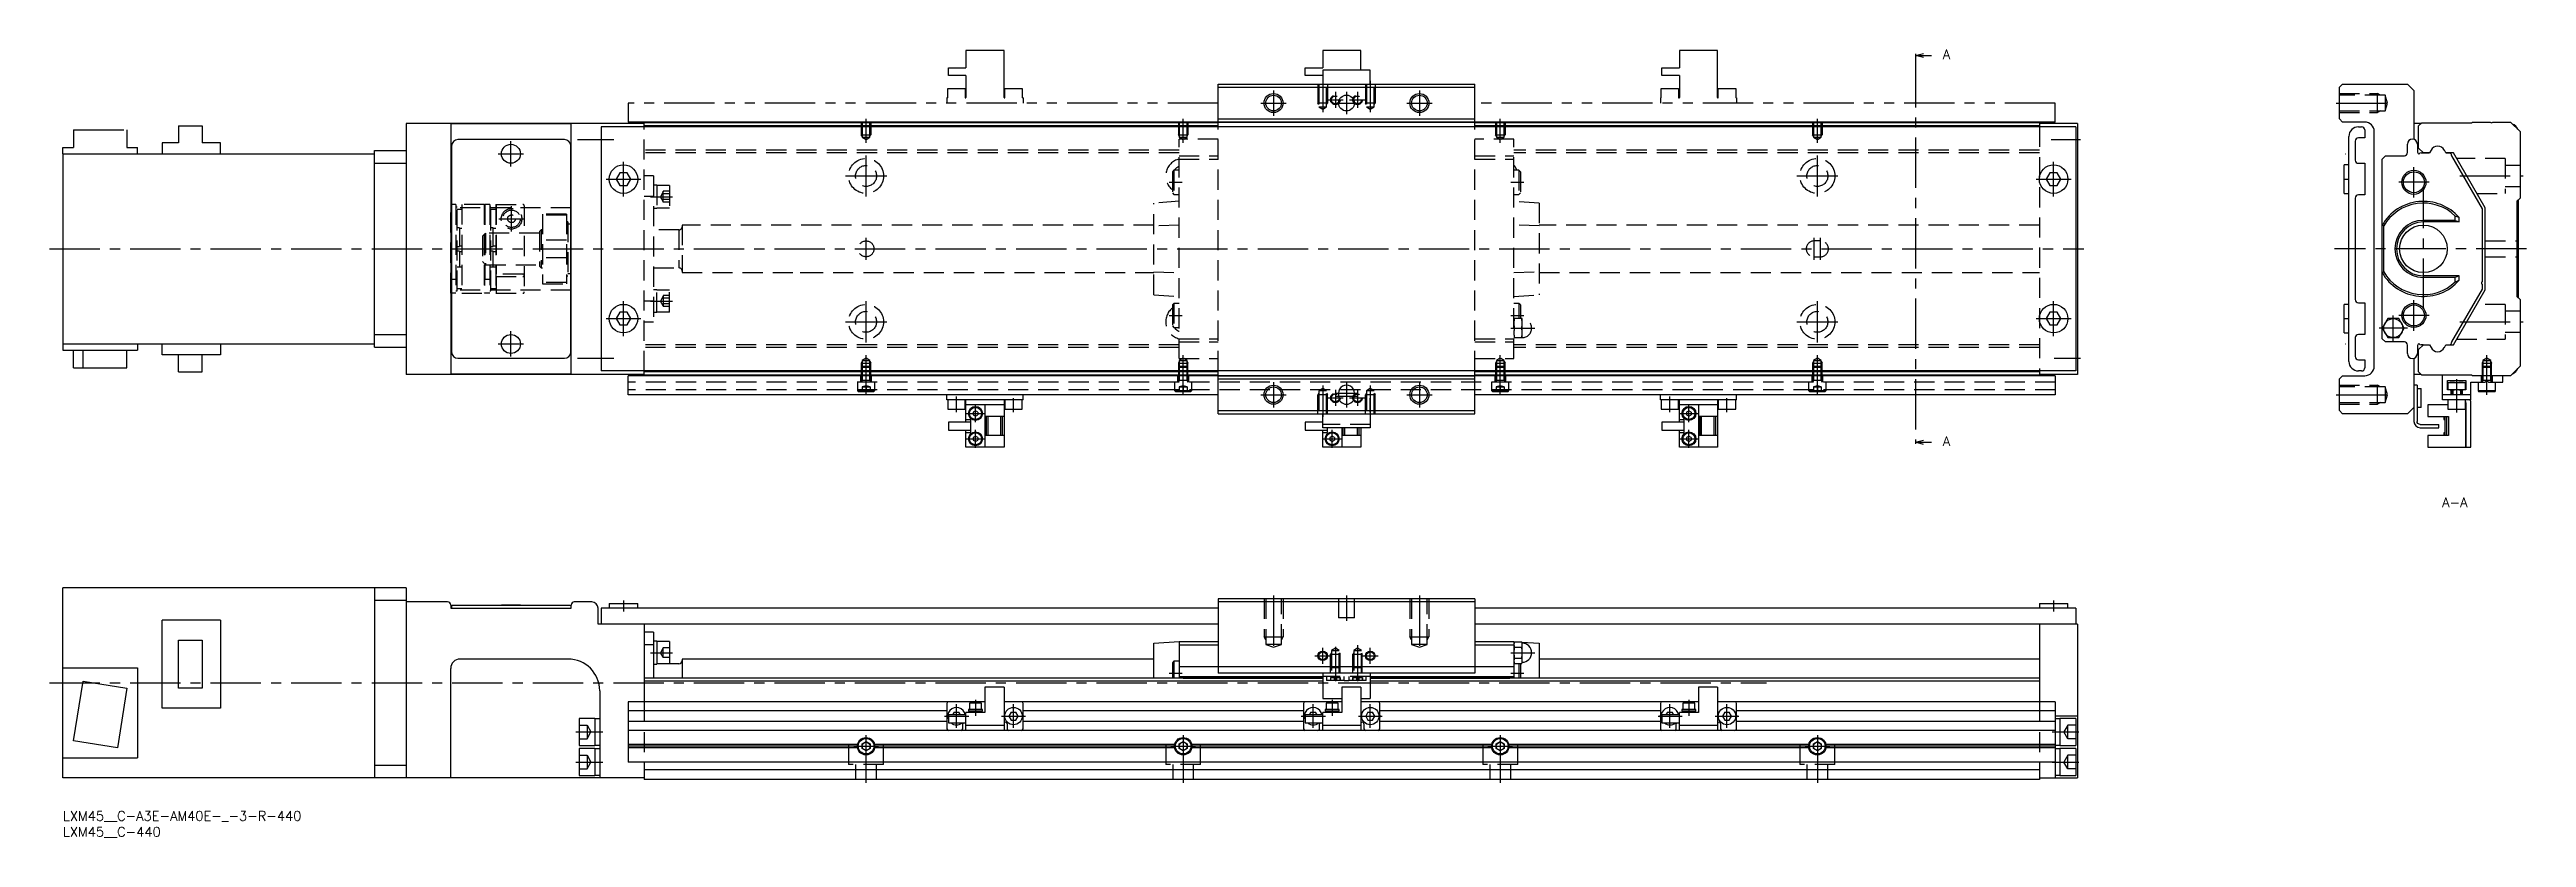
# Model space of a CAD drawing. Extents: x -4 to 777, y -8 to 240.
import ezdxf

# ---------------------------------------------------------------- set-up
doc = ezdxf.new("R2010")
doc.units = 0
doc.header["$LTSCALE"] = 0.5
for name, pattern in [('CENTER', [50.8, 31.75, -6.35, 6.35, -6.35]), ('DASHED', [19.05, 12.7, -6.35]), ('PHANTOM', [63.5, 31.75, -6.35, 6.35, -6.35, 6.35, -6.35])]:
    doc.linetypes.add(name, pattern=pattern)
for name, color, linetype in [('MSM_CENTER', 1, 'CENTER'), ('MSM_CONTINUOUS', 7, 'CONTINUOUS'), ('MSM_DASHED', 4, 'DASHED'), ('MSM_IMAGINARY', 6, 'PHANTOM'), ('MSM_NARROW', 5, 'CONTINUOUS'), ('MSM_PART_NUMBER', 7, 'CONTINUOUS')]:
    doc.layers.add(name, color=color, linetype=linetype)
doc.styles.get("Standard").update_dxf_attribs({"font": 'txt.shx', "height": 3, "bigfont": 'bigfont.shx'})

msp = doc.modelspace()

# ---------------------------------------------------------------- texts
at = {"layer": 'MSM_PART_NUMBER'}
for s, p in [('A', (592.88, 237.26)), ('A', (592.88, 115.23)), ('A-A', (750.36, 95.91))]:
    msp.add_text(s, height=3, dxfattribs=at).set_placement(p)

# ---------------------------------------------------------------- blocks, each defined once
blk = doc.blocks.new('*U8')
at = {"layer": 'MSM_PART_NUMBER'}
blk.add_text('LXM45__C-A3E-AM40E-_-3-R-440', height=3, dxfattribs=at).set_placement((0, -3))
blk = doc.blocks.new('*U9')
at = {"layer": 'MSM_PART_NUMBER'}
blk.add_text('LXM45__C-440', height=3, dxfattribs=at).set_placement((0, -8))

# ---------------------------------------------------------------- linework, layer by layer
at = {"layer": 'MSM_CENTER'}
for p, q in [((584.26, 237.89), (584.26, 116.86)), ((381.8, 227.38), (381.8, 219.38)), ((397.3, 230.38), (397.3, 220.47)), ((401.3, 226.88), (401.3, 221.88)), ((404.8, 226.88), (404.8, 219.88)), ((408.3, 226.88), (408.3, 221.88)), ((412.3, 230.38), (412.3, 220.47)), ((427.8, 227.38), (427.8, 219.38)), ((377.8, 223.38), (385.8, 223.38)), ((398.8, 224.38), (403.8, 224.38)), ((401.3, 223.38), (408.3, 223.38)), ((405.8, 224.38), (410.8, 224.38)), ((423.8, 223.38), (431.8, 223.38)), ((716.92, 223.38), (734.14, 223.38)), ((141.3, 203.38), (141.3, 211.38)), ((162.3, 211.88), (173.8, 211.88)), ((253.3, 210.87), (253.3, 218.38)), ((353.3, 210.87), (353.3, 218.38)), ((453.3, 210.87), (453.3, 218.38)), ((553.3, 210.87), (553.3, 218.38)), ((626.98, 211.88), (636.3, 211.88)), ((137.3, 207.38), (145.3, 207.38)), ((176.8, 193.88), (176.8, 204.88)), ((253.3, 193.88), (253.3, 206.88)), ((553.3, 193.88), (553.3, 206.88)), ((627.8, 193.88), (627.8, 204.88)), ((719.81, 207.38), (719.92, 207.38)), ((741.42, 193.58), (741.42, 203.18)), ((171.3, 199.38), (182.3, 199.38)), ((246.8, 200.38), (259.8, 200.38)), ((348.9, 198.38), (353, 198.38)), ((456.6, 198.38), (460.7, 198.38)), ((546.8, 200.38), (559.8, 200.38)), ((622.3, 199.38), (633.3, 199.38)), ((719.42, 199.38), (720.92, 199.38)), ((746.22, 198.38), (736.62, 198.38)), ((744.42, 158.48), (744.42, 196.28)), ((755.95, 200.38), (775.92, 200.38)), ((141.5, 182.88), (141.5, 190.88)), ((185.3, 193.83), (192.3, 193.83)), ((137.5, 186.88), (145.5, 186.88)), ((253.3, 173.88), (253.3, 180.88)), ((552.3, 173.88), (552.3, 180.88)), ((554.3, 173.88), (554.3, 180.88)), ((-4.2, 177.38), (637.3, 177.38)), ((776.92, 177.38), (716.42, 177.38)), ((176.8, 149.88), (176.8, 160.88)), ((185.3, 160.92), (192.3, 160.92)), ((253.3, 147.88), (253.3, 160.88)), ((348.9, 156.38), (353, 156.38)), ((456.6, 156.38), (460.7, 156.38)), ((553.3, 147.88), (553.3, 160.88)), ((627.8, 149.88), (627.8, 160.88)), ((734.92, 148.38), (734.92, 156.38)), ((746.22, 156.38), (736.62, 156.38)), ((741.42, 151.58), (741.42, 161.18)), ((141.3, 143.38), (141.3, 151.38)), ((171.3, 155.38), (182.3, 155.38)), ((246.8, 154.38), (259.8, 154.38)), ((456.6, 152.38), (464.2, 152.38)), ((546.8, 154.38), (559.8, 154.38)), ((622.3, 155.38), (633.3, 155.38)), ((719.42, 155.38), (720.92, 155.38)), ((739.38, 152.38), (730.46, 152.38)), ((755.95, 154.38), (775.92, 154.38)), ((137.3, 147.38), (145.3, 147.38)), ((162.3, 142.88), (173.8, 142.88)), ((253.3, 131.38), (253.3, 143.89)), ((353.3, 131.38), (353.3, 143.89)), ((453.3, 131.38), (453.3, 143.89)), ((553.3, 131.38), (553.3, 143.89)), ((627.98, 142.88), (636.3, 142.88)), ((719.81, 147.38), (719.92, 147.38)), ((764.41, 131.38), (764.41, 143.89)), ((381.8, 135.38), (381.8, 127.38)), ((397.3, 134.29), (397.3, 124.38)), ((401.3, 132.88), (401.3, 127.88)), ((404.8, 135.38), (404.8, 127.38)), ((408.3, 132.88), (408.3, 127.88)), ((412.3, 134.29), (412.3, 124.38)), ((427.8, 135.38), (427.8, 127.38)), ((754.92, 125.78), (754.92, 136.28)), ((281.8, 125.88), (281.8, 130.78)), ((284.99, 125.48), (290.61, 125.48)), ((287.8, 122.67), (287.8, 128.29)), ((299.8, 125.88), (299.8, 130.28)), ((377.8, 131.38), (385.8, 131.38)), ((398.8, 130.38), (403.8, 130.38)), ((401.3, 131.88), (408.3, 131.88)), ((401.3, 130.88), (408.3, 130.88)), ((405.8, 130.38), (410.8, 130.38)), ((412.3, 125.88), (412.3, 130.28)), ((423.8, 131.38), (431.8, 131.38)), ((506.8, 125.88), (506.8, 130.78)), ((509.99, 125.48), (515.61, 125.48)), ((512.8, 122.67), (512.8, 128.29)), ((524.8, 125.88), (524.8, 130.28)), ((716.92, 131.38), (734.14, 131.38)), ((284.99, 117.48), (290.61, 117.48)), ((287.8, 114.67), (287.8, 120.29)), ((397.49, 117.48), (403.11, 117.48)), ((400.3, 114.67), (400.3, 120.29)), ((509.99, 117.48), (515.61, 117.48)), ((512.8, 114.67), (512.8, 120.29)), ((141.3, 65.11), (141.3, 65)), ((176.8, 66.5), (176.8, 63)), ((381.8, 68), (381.8, 50.78)), ((404.8, 68), (404.8, 60)), ((427.8, 68), (427.8, 50.78)), ((627.8, 66.5), (627.8, 63)), ((185.3, 50), (192.3, 50)), ((394.8, 49), (399.8, 49)), ((397.3, 46.5), (397.3, 51.5)), ((401.3, 51.81), (401.3, 40.99)), ((408.3, 52.41), (408.3, 40.99)), ((409.8, 49), (414.8, 49)), ((412.3, 46.5), (412.3, 51.5)), ((456.6, 50), (464.2, 50)), ((-4.2, 40.5), (537.3, 40.5)), ((348.9, 43.5), (353, 43.5)), ((456.6, 43.5), (460.7, 43.5)), ((281.8, 26.25), (281.8, 33.75)), ((287.8, 35.1), (287.8, 30.1)), ((299.8, 26.25), (299.8, 33.75)), ((394.3, 26.25), (394.3, 33.75)), ((400.3, 35.1), (400.3, 30.1)), ((412.3, 26.25), (412.3, 33.75)), ((506.8, 26.25), (506.8, 33.75)), ((512.8, 35.1), (512.8, 30.1)), ((524.8, 26.25), (524.8, 33.75)), ((161.8, 25), (170.3, 25)), ((253.3, 9), (253.3, 24)), ((278.05, 30), (285.69, 30)), ((296.05, 30), (303.55, 30)), ((353.3, 24), (353.3, 9)), ((390.55, 30), (398.19, 30)), ((408.55, 30), (416.05, 30)), ((453.3, 24), (453.3, 9)), ((503.05, 30), (510.69, 30)), ((521.05, 30), (528.55, 30)), ((553.3, 24), (553.3, 9)), ((627.3, 25), (635.8, 25)), ((249.42, 20.5), (257.18, 20.5)), ((349.42, 20.5), (357.18, 20.5)), ((449.42, 20.5), (457.18, 20.5)), ((549.42, 20.5), (557.18, 20.5)), ((161.8, 15.5), (170.3, 15.5)), ((627.3, 15.5), (635.8, 15.5))]:
    msp.add_line(p, q, dxfattribs=at)
at = {"layer": 'MSM_CONTINUOUS'}
for p, q in [((584.26, 238.39), (586.76, 239.06)), ((584.26, 238.89), (584.26, 237.89)), ((584.26, 238.39), (589.26, 238.39)), ((586.76, 237.72), (584.26, 238.39)), ((364.3, 229.38), (445.3, 229.38)), ((364.3, 215.88), (364.3, 229.38)), ((364.3, 228.38), (445.3, 228.38)), ((445.3, 215.88), (445.3, 229.38)), ((717.92, 228.38), (718.92, 229.38)), ((717.92, 218.38), (717.92, 228.38)), ((718.92, 229.38), (739.42, 229.38)), ((739.42, 229.38), (741.42, 227.38)), ((741.42, 227.38), (741.42, 211.91)), ((108.3, 216.98), (108.3, 137.78)), ((183.3, 216.98), (108.3, 216.98)), ((122.3, 216.8), (122.3, 137.95)), ((160.3, 216.8), (122.3, 216.8)), ((158.2, 211.88), (124.6, 211.88)), ((160.3, 137.95), (160.3, 216.8)), ((634.8, 215.88), (169.8, 215.88)), ((169.8, 215.88), (169.8, 138.88)), ((623.3, 217.38), (183.3, 217.38)), ((183.3, 215.88), (183.3, 217.38)), ((364.3, 217.18), (183.3, 217.18)), ((364.3, 216.18), (183.3, 216.18)), ((364.3, 218.38), (445.3, 218.38)), ((364.3, 217.38), (445.3, 217.38)), ((623.3, 217.18), (445.3, 217.18)), ((623.3, 216.18), (445.3, 216.18)), ((623.3, 217.38), (623.3, 215.88)), ((635.3, 216.98), (623.3, 216.98)), ((634.8, 215.88), (634.8, 138.88)), ((635.3, 216.98), (635.3, 137.78)), ((718.92, 217.38), (717.92, 218.38)), ((725.92, 217.38), (718.92, 217.38)), ((720.92, 141.88), (720.92, 212.88)), ((722.92, 211.38), (722.92, 205.38)), ((723.92, 215.88), (724.92, 215.88)), ((725.92, 212.38), (723.92, 212.38)), ((725.92, 214.88), (725.92, 212.38)), ((728.92, 140.38), (728.92, 214.38)), ((743.72, 216.98), (741.42, 216.98)), ((742.92, 216.18), (743.92, 217.18)), ((742.92, 209.13), (742.92, 216.18)), ((743.92, 217.18), (759.72, 217.18)), ((759.72, 217.18), (759.92, 217.38)), ((759.92, 217.38), (765.52, 217.38)), ((766.32, 217.38), (771.92, 217.38)), ((771.92, 217.38), (774.92, 214.38)), ((774.92, 214.38), (774.92, 193.38)), ((0, 207.38), (0, 145.38)), ((0, 207.38), (98.3, 207.38)), ((98.3, 146.38), (98.3, 208.38)), ((98.3, 208.38), (108.3, 208.38)), ((98.3, 204.38), (108.3, 204.38)), ((122.6, 207.48), (122.3, 207.48)), ((122.6, 209.88), (122.6, 144.88)), ((160.2, 144.88), (160.2, 209.88)), ((719.42, 194.88), (719.42, 203.88)), ((720.92, 203.88), (719.42, 203.88)), ((723.92, 204.38), (725.92, 204.38)), ((725.92, 204.38), (725.92, 194.38)), ((731.42, 205.73), (732.42, 206.73)), ((731.42, 149.03), (731.42, 205.73)), ((732.42, 206.73), (738.42, 206.73)), ((739.42, 207.73), (739.42, 210.43)), ((742.52, 210.43), (742.52, 208.13)), ((744.42, 207.63), (742.92, 209.13)), ((743.72, 207.68), (744.37, 207.68)), ((744.37, 207.68), (744.42, 207.63)), ((744.37, 207.68), (744.42, 207.63)), ((744.42, 207.63), (746.31, 207.63)), ((746.31, 207.63), (744.42, 207.63)), ((746.82, 208.52), (746.31, 207.63)), ((751.53, 207.63), (751.02, 208.52)), ((753.92, 207.63), (751.53, 207.63)), ((751.53, 207.63), (752.79, 207.63)), ((753.31, 206.88), (753.31, 206.68)), ((753.31, 206.68), (762.92, 190.04)), ((763.92, 190.3), (753.92, 207.63)), ((122.6, 202.98), (122.3, 202.98)), ((175.65, 201.38), (174.49, 199.38)), ((174.49, 199.38), (175.65, 197.38)), ((177.95, 201.38), (175.65, 201.38)), ((175.65, 197.38), (177.95, 197.38)), ((179.11, 199.38), (177.95, 201.38)), ((177.95, 197.38), (179.11, 199.38)), ((626.65, 201.38), (625.49, 199.38)), ((625.49, 199.38), (626.65, 197.38)), ((628.95, 201.38), (626.65, 201.38)), ((626.65, 197.38), (628.95, 197.38)), ((630.11, 199.38), (628.95, 201.38)), ((628.95, 197.38), (630.11, 199.38)), ((122.6, 190.38), (122.3, 190.38)), ((160.3, 190.38), (160.2, 190.38)), ((719.42, 194.88), (720.92, 194.88)), ((722.92, 193.38), (722.92, 161.38)), ((725.92, 194.38), (723.92, 194.38)), ((754.48, 186.38), (754.48, 187.74)), ((762.92, 190.04), (762.92, 167.03)), ((763.92, 164.45), (763.92, 190.3)), ((774.92, 193.38), (773.92, 192.38)), ((773.92, 192.38), (773.92, 162.38)), ((774.42, 161.88), (774.42, 192.88)), ((160.3, 185.13), (160.2, 185.13)), ((731.92, 184.61), (731.42, 184.86)), ((731.92, 170.14), (731.92, 184.61)), ((754.48, 186.38), (744.42, 186.38)), ((755.7, 185.88), (744.42, 185.88)), ((754.48, 186.38), (755.7, 185.88)), ((755.7, 185.88), (755.7, 187.26)), ((122.6, 164.38), (122.3, 164.38)), ((160.2, 169.63), (160.3, 169.63)), ((160.3, 164.38), (160.2, 164.38)), ((731.42, 169.89), (731.92, 170.14)), ((755.7, 168.88), (744.42, 168.88)), ((754.48, 168.38), (744.42, 168.38)), ((762.92, 164.71), (753.31, 148.08)), ((753.92, 147.13), (763.92, 164.45)), ((755.7, 168.88), (754.48, 168.38)), ((754.48, 167.01), (754.48, 168.38)), ((755.7, 167.49), (755.7, 168.88)), ((762.92, 166.23), (762.92, 164.71)), ((175.65, 157.38), (174.49, 155.38)), ((177.95, 157.38), (175.65, 157.38)), ((179.11, 155.38), (177.95, 157.38)), ((626.65, 157.38), (625.49, 155.38)), ((628.95, 157.38), (626.65, 157.38)), ((630.11, 155.38), (628.95, 157.38)), ((719.42, 150.88), (719.42, 159.88)), ((720.92, 159.88), (719.42, 159.88)), ((723.92, 160.38), (725.92, 160.38)), ((725.92, 160.38), (725.92, 150.38)), ((773.92, 162.38), (774.92, 161.38)), ((774.92, 161.38), (774.92, 140.38)), ((98.3, 150.38), (108.3, 150.38)), ((122.6, 151.78), (122.3, 151.78)), ((160.3, 151.78), (160.2, 151.78)), ((174.49, 155.38), (175.65, 153.38)), ((175.65, 153.38), (177.95, 153.38)), ((177.95, 153.38), (179.11, 155.38)), ((625.49, 155.38), (626.65, 153.38)), ((626.65, 153.38), (628.95, 153.38)), ((628.95, 153.38), (630.11, 155.38)), ((719.42, 150.88), (720.92, 150.88)), ((722.92, 149.38), (722.92, 143.38)), ((725.92, 150.38), (723.92, 150.38)), ((732.42, 148.03), (731.42, 149.03)), ((733.19, 155.38), (731.46, 152.38)), ((731.46, 152.38), (733.19, 149.38)), ((736.65, 155.38), (733.19, 155.38)), ((733.19, 149.38), (736.65, 149.38)), ((738.38, 152.38), (736.65, 155.38)), ((736.65, 149.38), (738.38, 152.38)), ((0, 147.38), (98.3, 147.38)), ((0, 145.38), (23.5, 145.38)), ((3.4, 139.88), (3.4, 145.38)), ((6.37, 139.88), (6.37, 145.38)), ((20.2, 139.88), (20.2, 145.38)), ((23.5, 147.38), (23.5, 145.38)), ((31.35, 143.98), (31.35, 147.38)), ((49.7, 143.98), (31.35, 143.98)), ((36.47, 138.58), (36.47, 143.98)), ((43.93, 138.58), (43.93, 143.98)), ((49.7, 147.38), (49.7, 143.98)), ((98.3, 146.38), (108.3, 146.38)), ((122.3, 147.28), (122.6, 147.28)), ((124.6, 142.88), (158.2, 142.88)), ((723.92, 142.38), (725.92, 142.38)), ((725.92, 142.38), (725.92, 139.88)), ((738.42, 148.03), (732.42, 148.03)), ((739.42, 144.33), (739.42, 147.03)), ((741.42, 142.84), (741.42, 127.38)), ((742.52, 146.63), (742.52, 144.33)), ((742.92, 145.63), (744.42, 147.13)), ((742.92, 138.58), (742.92, 145.63)), ((744.37, 147.08), (743.72, 147.08)), ((744.42, 147.13), (746.31, 147.13)), ((746.31, 147.13), (746.82, 146.23)), ((751.02, 146.23), (751.53, 147.13)), ((751.53, 147.13), (753.92, 147.13)), ((753.31, 148.08), (753.31, 147.88)), ((3.4, 139.88), (20.2, 139.88)), ((36.47, 138.58), (43.93, 138.58)), ((183.3, 137.78), (108.3, 137.78)), ((122.3, 137.95), (160.3, 137.95)), ((634.8, 138.88), (169.8, 138.88)), ((628.3, 137.38), (178.3, 137.38)), ((178.3, 131.38), (178.3, 137.38)), ((183.3, 137.38), (183.3, 138.88)), ((364.3, 138.58), (183.3, 138.58)), ((364.3, 137.58), (183.3, 137.58)), ((364.3, 125.38), (364.3, 138.88)), ((364.3, 137.38), (445.3, 137.38)), ((364.3, 136.38), (445.3, 136.38)), ((445.3, 125.38), (445.3, 138.88)), ((623.3, 138.58), (445.3, 138.58)), ((623.3, 137.58), (445.3, 137.58)), ((623.3, 138.88), (623.3, 137.38)), ((635.3, 137.78), (623.3, 137.78)), ((628.3, 137.38), (628.3, 131.38)), ((717.92, 136.38), (718.92, 137.38)), ((717.92, 126.38), (717.92, 136.38)), ((718.92, 137.38), (725.92, 137.38)), ((724.92, 138.88), (723.92, 138.88)), ((743.72, 137.78), (741.42, 137.78)), ((742.42, 134.38), (741.42, 134.38)), ((742.42, 134.38), (742.42, 122.98)), ((742.42, 133.38), (743.72, 133.38)), ((743.92, 137.58), (742.92, 138.58)), ((743.72, 127.38), (743.72, 133.38)), ((759.72, 137.58), (743.92, 137.58)), ((750.42, 129.78), (750.42, 137.38)), ((752.07, 135.88), (757.77, 135.88)), ((752.07, 132.88), (752.07, 135.88)), ((757.77, 132.88), (752.07, 132.88)), ((752.17, 135.28), (757.67, 135.28)), ((752.17, 135.28), (752.17, 132.88)), ((753.22, 131.38), (753.22, 132.88)), ((753.42, 132.88), (753.42, 131.38)), ((754.92, 133.12), (754.92, 135.03)), ((756.42, 131.38), (756.42, 132.88)), ((756.62, 132.88), (756.62, 131.38)), ((757.67, 132.88), (757.67, 135.28)), ((757.77, 135.88), (757.77, 132.88)), ((759.42, 129.78), (759.42, 135.38)), ((759.42, 135.38), (763.92, 135.38)), ((759.92, 137.38), (759.72, 137.58)), ((771.92, 137.38), (759.92, 137.38)), ((761.67, 135.38), (761.67, 132.68)), ((763.92, 135.38), (764.42, 135.88)), ((764.42, 135.88), (764.92, 135.38)), ((764.92, 135.38), (769.42, 135.38)), ((767.17, 132.68), (767.17, 135.38)), ((769.42, 135.38), (769.42, 137.38)), ((774.92, 140.38), (771.92, 137.38)), ((364.3, 131.38), (178.3, 131.38)), ((278.8, 129.78), (278.8, 131.38)), ((302.8, 129.78), (278.8, 129.78)), ((279.05, 129.78), (279.05, 126.78)), ((279.05, 126.78), (284.55, 126.78)), ((284.55, 126.78), (284.55, 129.78)), ((284.8, 122.73), (284.8, 129.64)), ((296.8, 128.18), (284.8, 128.18)), ((287.8, 126.34), (287.05, 125.91)), ((287.05, 125.91), (287.05, 125.04)), ((287.05, 125.04), (287.8, 124.61)), ((288.55, 125.91), (287.8, 126.34)), ((287.8, 124.61), (288.55, 125.04)), ((288.55, 125.91), (288.55, 125.04)), ((290.8, 128.18), (290.8, 114.78)), ((296.8, 129.64), (296.8, 114.78)), ((297.05, 129.78), (297.05, 126.78)), ((297.05, 126.78), (302.55, 126.78)), ((302.55, 126.78), (302.55, 129.78)), ((302.8, 129.78), (302.8, 131.38)), ((364.3, 126.38), (445.3, 126.38)), ((364.3, 125.38), (445.3, 125.38)), ((397.3, 120.98), (397.3, 125.38)), ((402.3, 131.88), (402.3, 130.88)), ((407.3, 130.88), (407.3, 131.88)), ((412.3, 125.38), (412.3, 120.98)), ((628.3, 131.38), (445.3, 131.38)), ((503.8, 129.78), (503.8, 131.38)), ((527.8, 129.78), (503.8, 129.78)), ((504.05, 129.78), (504.05, 126.78)), ((504.05, 126.78), (509.55, 126.78)), ((509.55, 126.78), (509.55, 129.78)), ((509.8, 122.73), (509.8, 129.64)), ((521.8, 128.18), (509.8, 128.18)), ((512.8, 126.34), (512.05, 125.91)), ((512.05, 125.91), (512.05, 125.04)), ((512.05, 125.04), (512.8, 124.61)), ((513.55, 125.91), (512.8, 126.34)), ((512.8, 124.61), (513.55, 125.04)), ((513.55, 125.91), (513.55, 125.04)), ((515.8, 128.18), (515.8, 114.78)), ((521.8, 129.64), (521.8, 114.78)), ((522.05, 129.78), (522.05, 126.78)), ((522.05, 126.78), (527.55, 126.78)), ((527.55, 126.78), (527.55, 129.78)), ((527.8, 129.78), (527.8, 131.38)), ((718.92, 125.38), (717.92, 126.38)), ((739.42, 125.38), (718.92, 125.38)), ((741.42, 127.38), (739.42, 125.38)), ((741.42, 127.38), (741.42, 122.98)), ((743.72, 127.38), (742.42, 127.38)), ((752.17, 128.18), (745.82, 128.18)), ((745.82, 128.18), (745.82, 124.48)), ((759.42, 131.38), (750.42, 131.38)), ((759.42, 129.78), (750.42, 129.78)), ((752.17, 129.78), (752.17, 126.78)), ((752.17, 126.78), (757.67, 126.78)), ((757.67, 126.78), (757.67, 129.78)), ((757.77, 128.18), (757.67, 128.18)), ((757.77, 114.78), (757.77, 128.18)), ((757.77, 128.13), (757.82, 128.13)), ((757.82, 128.78), (757.82, 114.78)), ((759.42, 114.78), (759.42, 128.78)), ((761.67, 132.68), (767.17, 132.68)), ((761.67, 132.68), (761.84, 132.38)), ((761.84, 132.38), (767, 132.38)), ((767, 132.38), (767.17, 132.68)), ((279.3, 122.73), (279.3, 120.23)), ((286.3, 122.73), (279.3, 122.73)), ((279.3, 120.23), (286.3, 120.23)), ((286.3, 123.48), (284.8, 123.48)), ((284.8, 114.78), (284.8, 120.23)), ((284.8, 119.48), (286.3, 119.48)), ((286.3, 119.48), (286.3, 123.48)), ((287.8, 118.34), (287.05, 117.91)), ((287.05, 117.91), (287.05, 117.04)), ((288.55, 117.91), (287.8, 118.34)), ((288.55, 117.91), (288.55, 117.04)), ((296.8, 124.48), (290.8, 124.48)), ((296.8, 118.48), (290.8, 118.48)), ((291.3, 118.48), (291.3, 124.48)), ((291.8, 118.48), (291.8, 124.48)), ((295.8, 118.48), (295.8, 124.48)), ((296.3, 118.48), (296.3, 124.48)), ((391.8, 122.73), (391.8, 120.23)), ((397.3, 122.73), (391.8, 122.73)), ((391.8, 120.23), (398.8, 120.23)), ((412.3, 120.98), (397.3, 120.98)), ((397.3, 114.78), (397.3, 120.23)), ((397.3, 119.48), (398.8, 119.48)), ((398.8, 119.48), (398.8, 120.98)), ((400.3, 118.34), (399.55, 117.91)), ((399.55, 117.91), (399.55, 117.04)), ((401.05, 117.91), (400.3, 118.34)), ((401.05, 117.91), (401.05, 117.04)), ((403.3, 120.98), (403.3, 114.78)), ((409.3, 118.48), (403.3, 118.48)), ((403.8, 118.48), (403.8, 120.98)), ((404.3, 118.48), (404.3, 120.98)), ((408.3, 118.48), (408.3, 120.98)), ((408.8, 118.48), (408.8, 120.98)), ((409.3, 120.98), (409.3, 114.78)), ((504.3, 122.73), (504.3, 120.23)), ((511.3, 122.73), (504.3, 122.73)), ((504.3, 120.23), (511.3, 120.23)), ((511.3, 123.48), (509.8, 123.48)), ((509.8, 114.78), (509.8, 120.23)), ((509.8, 119.48), (511.3, 119.48)), ((511.3, 119.48), (511.3, 123.48)), ((512.8, 118.34), (512.05, 117.91)), ((512.05, 117.91), (512.05, 117.04)), ((513.55, 117.91), (512.8, 118.34)), ((513.55, 117.91), (513.55, 117.04)), ((521.8, 124.48), (515.8, 124.48)), ((521.8, 118.48), (515.8, 118.48)), ((516.3, 118.48), (516.3, 124.48)), ((516.8, 118.48), (516.8, 124.48)), ((520.8, 118.48), (520.8, 124.48)), ((521.3, 118.48), (521.3, 124.48)), ((743.42, 121.98), (749.32, 121.98)), ((743.42, 120.98), (749.32, 120.98)), ((745.82, 124.48), (752.32, 124.48)), ((745.82, 118.48), (745.82, 114.78)), ((752.32, 118.48), (745.82, 118.48)), ((749.32, 120.98), (749.32, 121.98)), ((750.82, 124.48), (750.82, 123.58)), ((750.82, 123.58), (751.32, 123.58)), ((750.82, 119.38), (750.82, 118.48)), ((751.32, 119.38), (750.82, 119.38)), ((751.32, 118.48), (751.32, 124.48)), ((751.82, 118.48), (751.82, 124.48)), ((752.32, 124.48), (752.32, 118.48)), ((296.8, 114.78), (284.8, 114.78)), ((287.05, 117.04), (287.8, 116.61)), ((287.8, 116.61), (288.55, 117.04)), ((409.3, 114.78), (397.3, 114.78)), ((399.55, 117.04), (400.3, 116.61)), ((400.3, 116.61), (401.05, 117.04)), ((521.8, 114.78), (509.8, 114.78)), ((512.05, 117.04), (512.8, 116.61)), ((512.8, 116.61), (513.55, 117.04)), ((584.26, 116.36), (586.76, 117.03)), ((584.26, 116.86), (584.26, 115.86)), ((584.26, 116.36), (589.26, 116.36)), ((586.76, 115.69), (584.26, 116.36)), ((745.82, 114.78), (757.77, 114.78)), ((757.77, 114.83), (757.82, 114.83)), ((757.82, 114.78), (759.42, 114.78)), ((0, 10.5), (0, 70.5)), ((108.3, 70.5), (0, 70.5)), ((98.3, 70.5), (98.3, 10.5)), ((108.3, 70.5), (108.3, 10.5)), ((108.3, 66.5), (98.3, 66.5)), ((121.3, 66), (108.3, 66)), ((122.3, 65), (122.3, 64)), ((122.3, 64), (160.3, 64)), ((122.6, 65), (160.2, 65)), ((122.6, 65), (122.6, 64)), ((138.3, 65.1), (144.3, 65.1)), ((138.3, 65.1), (138.3, 65)), ((144.3, 65), (144.3, 65.1)), ((160.2, 65), (160.2, 64)), ((160.3, 64), (160.3, 65)), ((166.8, 66), (161.3, 66)), ((168.8, 59), (168.8, 64)), ((169.8, 64), (169.8, 59)), ((364.3, 64), (169.8, 64)), ((172.3, 65.5), (172.3, 64)), ((172.3, 65.5), (181.3, 65.5)), ((181.3, 64), (181.3, 65.5)), ((364.3, 67), (364.3, 43.5)), ((445.3, 67), (364.3, 67)), ((445.3, 66), (364.3, 66)), ((445.3, 67), (445.3, 43.5)), ((634.8, 64), (445.3, 64)), ((623.3, 65.5), (623.3, 64)), ((623.3, 65.5), (632.3, 65.5)), ((632.3, 64), (632.3, 65.5)), ((634.8, 64), (634.8, 59)), ((31.35, 32.5), (31.35, 60.3)), ((49.7, 60.3), (31.35, 60.3)), ((49.7, 60.3), (49.7, 32.5)), ((364.3, 59), (168.8, 59)), ((183.3, 59), (183.3, 34.5)), ((186.3, 56.5), (183.3, 56.5)), ((186.3, 56.47), (186.3, 42)), ((635.3, 59), (445.3, 59)), ((623.3, 59), (623.3, 34.5)), ((635.3, 59), (635.3, 10.5)), ((36.47, 38.85), (36.47, 53.95)), ((36.47, 53.95), (43.93, 53.95)), ((43.93, 53.95), (43.93, 38.85)), ((159.3, 48), (125.3, 48)), ((186.3, 52.5), (183.3, 52.5)), ((187.3, 53.65), (186.3, 53.65)), ((187.3, 53.62), (187.3, 46.35)), ((191.3, 53.5), (187.3, 53.5)), ((191.3, 53.5), (191.3, 46.5)), ((195.3, 48), (195.3, 42)), ((344, 48), (195.3, 48)), ((344, 53), (352, 53.5)), ((344, 42), (344, 53)), ((350.4, 47.3), (349.9, 46.8)), ((352, 47.3), (350.4, 47.3)), ((350.4, 47.3), (350.4, 42)), ((352, 53.5), (364.3, 53.5)), ((352, 53.5), (352, 42)), ((352, 52.5), (364.3, 52.5)), ((445.3, 53.5), (457.6, 53.5)), ((445.3, 52.5), (457.6, 52.5)), ((457.6, 53.5), (458.17, 53.46)), ((457.6, 53.5), (457.6, 42)), ((457.72, 53.46), (457.6, 53)), ((457.61, 52.41), (457.6, 52.6)), ((457.6, 47), (457.72, 46.54)), ((457.72, 53.46), (460.08, 53.46)), ((457.72, 51.73), (460.08, 51.73)), ((457.72, 48.27), (460.08, 48.27)), ((460.2, 53), (460.08, 53.46)), ((460.08, 46.54), (460.2, 47)), ((460.11, 53.34), (465.6, 53)), ((460.2, 47), (460.2, 53)), ((465.6, 53), (465.6, 42)), ((623.3, 48), (465.6, 48)), ((0, 45.2), (23.5, 45.2)), ((3.4, 22.21), (6.37, 40.98)), ((6.37, 40.98), (20.2, 38.79)), ((23.5, 45.2), (23.5, 16.8)), ((122.3, 10.5), (122.3, 45)), ((397.3, 42), (183.3, 42)), ((397.3, 41), (183.3, 41)), ((186.3, 46.35), (187.3, 46.35)), ((194.3, 46.5), (187.28, 46.5)), ((296.8, 39.1), (290.8, 39.1)), ((290.8, 39.1), (290.8, 31.1)), ((296.8, 39.1), (296.8, 25.5)), ((349.9, 46.8), (349.9, 42)), ((457.6, 45.5), (352, 45.5)), ((397.3, 42.4), (352, 42.4)), ((353.3, 42), (397.3, 42)), ((445.3, 43.5), (364.3, 43.5)), ((397.3, 43.5), (397.3, 35.6)), ((409.3, 39.1), (403.3, 39.1)), ((403.3, 39.1), (403.3, 31.1)), ((409.3, 39.1), (409.3, 25.5)), ((412.3, 43.5), (412.3, 35.6)), ((457.6, 42.4), (412.3, 42.4)), ((412.3, 42), (456.3, 42)), ((623.3, 42), (412.3, 42)), ((623.3, 41), (412.3, 41)), ((457.72, 46.54), (460.08, 46.54)), ((459.2, 46.54), (459.2, 42)), ((459.7, 46.54), (459.7, 42)), ((521.8, 39.1), (515.8, 39.1)), ((515.8, 39.1), (515.8, 31.1)), ((521.8, 39.1), (521.8, 25.5)), ((20.2, 38.79), (17.23, 20.02)), ((49.7, 32.5), (31.35, 32.5)), ((43.93, 38.85), (36.47, 38.85)), ((169.3, 38), (169.3, 10.5)), ((178.3, 34.5), (178.3, 15.5)), ((290.8, 34.5), (178.3, 34.5)), ((278.8, 31.7), (178.3, 31.7)), ((278.8, 34), (278.8, 26)), ((281.08, 31.25), (280.56, 30.35)), ((281.08, 31.25), (282.52, 31.25)), ((283.04, 30.35), (282.52, 31.25)), ((285.6, 32.1), (285.6, 31.6)), ((290, 32.1), (285.6, 32.1)), ((290, 31.6), (285.6, 31.6)), ((285.8, 31.6), (285.8, 31.1)), ((285.9, 34.1), (285.9, 32.1)), ((289.7, 34.1), (285.9, 34.1)), ((289.7, 32.1), (289.7, 34.1)), ((289.8, 31.1), (289.8, 31.6)), ((290, 31.6), (290, 32.1)), ((403.3, 34.5), (296.8, 34.5)), ((299.08, 31.25), (298.36, 30)), ((299.08, 31.25), (300.52, 31.25)), ((301.24, 30), (300.52, 31.25)), ((302.8, 26), (302.8, 34)), ((391.3, 31.7), (302.8, 31.7)), ((391.3, 34), (391.3, 26)), ((393.58, 31.25), (393.06, 30.35)), ((393.58, 31.25), (395.02, 31.25)), ((395.54, 30.35), (395.02, 31.25)), ((397.3, 35.6), (403.3, 35.6)), ((398.1, 32.1), (398.1, 31.6)), ((402.5, 32.1), (398.1, 32.1)), ((402.5, 31.6), (398.1, 31.6)), ((398.3, 31.6), (398.3, 31.1)), ((398.4, 34.1), (398.4, 32.1)), ((402.2, 34.1), (398.4, 34.1)), ((402.2, 32.1), (402.2, 34.1)), ((402.3, 31.1), (402.3, 31.6)), ((402.5, 31.6), (402.5, 32.1)), ((409.3, 35.6), (412.3, 35.6)), ((515.8, 34.5), (409.3, 34.5)), ((411.58, 31.25), (410.86, 30)), ((411.58, 31.25), (413.02, 31.25)), ((413.74, 30), (413.02, 31.25)), ((415.3, 26), (415.3, 34)), ((503.8, 31.7), (415.3, 31.7)), ((503.8, 34), (503.8, 26)), ((506.08, 31.25), (505.56, 30.35)), ((506.08, 31.25), (507.52, 31.25)), ((508.04, 30.35), (507.52, 31.25)), ((510.6, 32.1), (510.6, 31.6)), ((515, 32.1), (510.6, 32.1)), ((515, 31.6), (510.6, 31.6)), ((510.8, 31.6), (510.8, 31.1)), ((510.9, 34.1), (510.9, 32.1)), ((514.7, 34.1), (510.9, 34.1)), ((514.7, 32.1), (514.7, 34.1)), ((514.8, 31.1), (514.8, 31.6)), ((515, 31.6), (515, 32.1)), ((628.3, 34.5), (521.8, 34.5)), ((524.08, 31.25), (523.36, 30)), ((524.08, 31.25), (525.52, 31.25)), ((526.24, 30), (525.52, 31.25)), ((527.8, 26), (527.8, 34)), ((628.3, 31.7), (527.8, 31.7)), ((628.3, 34.5), (628.3, 10.5)), ((167.8, 29.25), (162.8, 29.25)), ((162.8, 29.25), (162.8, 20.75)), ((167.8, 29.25), (167.8, 20.75)), ((169.3, 29.15), (167.8, 29.15)), ((278.8, 28.3), (178.3, 28.3)), ((628.3, 25.5), (178.3, 25.5)), ((278.8, 30.3), (278.62, 30)), ((278.62, 30), (278.8, 29.7)), ((284.8, 30.35), (279.3, 30.35)), ((279.3, 30.35), (279.3, 27.85)), ((279.3, 27.85), (284.8, 27.85)), ((283.8, 26), (283.8, 27.6)), ((290.8, 31.1), (284.8, 31.1)), ((284.8, 25.5), (284.8, 31.1)), ((284.8, 27.15), (296.8, 27.15)), ((284.8, 27.1), (296.8, 27.1)), ((284.85, 27.15), (284.85, 27.1)), ((296.75, 27.15), (296.75, 27.1)), ((297.8, 27.6), (297.8, 26)), ((298.36, 30), (299.08, 28.75)), ((299.08, 28.75), (300.52, 28.75)), ((300.52, 28.75), (301.24, 30)), ((302.98, 30), (302.8, 30.3)), ((302.8, 29.7), (302.98, 30)), ((391.3, 28.3), (302.8, 28.3)), ((391.3, 30.3), (391.12, 30)), ((391.12, 30), (391.3, 29.7)), ((397.3, 30.35), (391.8, 30.35)), ((391.8, 30.35), (391.8, 27.85)), ((391.8, 27.85), (397.3, 27.85)), ((396.3, 26), (396.3, 27.6)), ((403.3, 31.1), (397.3, 31.1)), ((397.3, 25.5), (397.3, 31.1)), ((397.3, 27.15), (409.3, 27.15)), ((397.3, 27.1), (409.3, 27.1)), ((397.35, 27.15), (397.35, 27.1)), ((409.25, 27.15), (409.25, 27.1)), ((410.3, 27.6), (410.3, 26)), ((410.86, 30), (411.58, 28.75)), ((411.58, 28.75), (413.02, 28.75)), ((413.02, 28.75), (413.74, 30)), ((415.48, 30), (415.3, 30.3)), ((415.3, 29.7), (415.48, 30)), ((503.8, 28.3), (415.3, 28.3)), ((503.8, 30.3), (503.62, 30)), ((503.62, 30), (503.8, 29.7)), ((509.8, 30.35), (504.3, 30.35)), ((504.3, 30.35), (504.3, 27.85)), ((504.3, 27.85), (509.8, 27.85)), ((508.8, 26), (508.8, 27.6)), ((515.8, 31.1), (509.8, 31.1)), ((509.8, 25.5), (509.8, 31.1)), ((509.8, 27.15), (521.8, 27.15)), ((509.8, 27.1), (521.8, 27.1)), ((509.85, 27.15), (509.85, 27.1)), ((521.75, 27.15), (521.75, 27.1)), ((522.8, 27.6), (522.8, 26)), ((523.36, 30), (524.08, 28.75)), ((524.08, 28.75), (525.52, 28.75)), ((525.52, 28.75), (526.24, 30)), ((527.98, 30), (527.8, 30.3)), ((527.8, 29.7), (527.98, 30)), ((628.3, 28.3), (527.8, 28.3)), ((635.3, 30), (628.3, 30)), ((629.8, 29.15), (628.3, 29.15)), ((634.8, 29.25), (629.8, 29.25)), ((629.8, 29.25), (629.8, 20.75)), ((634.8, 29.25), (634.8, 20.75)), ((0, 16.8), (23.5, 16.8)), ((17.23, 20.02), (3.4, 22.21)), ((162.8, 20.75), (167.8, 20.75)), ((167.8, 19.75), (162.8, 19.75)), ((162.8, 19.75), (162.8, 11.25)), ((167.8, 20.85), (169.3, 20.85)), ((167.8, 19.75), (167.8, 11.25)), ((169.3, 19.65), (167.8, 19.65)), ((250.6, 21), (178.3, 21)), ((250.55, 20.5), (178.3, 20.5)), ((250.6, 20), (178.3, 20)), ((252.05, 21.22), (253.3, 21.94)), ((252.05, 19.78), (252.05, 21.22)), ((253.3, 19.06), (252.05, 19.78)), ((253.3, 21.94), (254.55, 21.22)), ((254.55, 19.78), (253.3, 19.06)), ((254.55, 21.22), (254.55, 19.78)), ((350.6, 21), (256, 21)), ((350.6, 20), (256, 20)), ((350.55, 20.5), (256.05, 20.5)), ((352.05, 21.22), (353.3, 21.94)), ((352.05, 19.78), (352.05, 21.22)), ((353.3, 19.06), (352.05, 19.78)), ((353.3, 21.94), (354.55, 21.22)), ((354.55, 19.78), (353.3, 19.06)), ((354.55, 21.22), (354.55, 19.78)), ((450.6, 21), (356, 21)), ((450.6, 20), (356, 20)), ((450.55, 20.5), (356.05, 20.5)), ((452.05, 21.22), (453.3, 21.94)), ((452.05, 19.78), (452.05, 21.22)), ((453.3, 19.06), (452.05, 19.78)), ((453.3, 21.94), (454.55, 21.22)), ((454.55, 19.78), (453.3, 19.06)), ((454.55, 21.22), (454.55, 19.78)), ((550.6, 21), (456, 21)), ((550.6, 20), (456, 20)), ((550.55, 20.5), (456.05, 20.5)), ((552.05, 21.22), (553.3, 21.94)), ((552.05, 19.78), (552.05, 21.22)), ((553.3, 19.06), (552.05, 19.78)), ((553.3, 21.94), (554.55, 21.22)), ((554.55, 19.78), (553.3, 19.06)), ((554.55, 21.22), (554.55, 19.78)), ((628.3, 21), (556, 21)), ((628.3, 20), (556, 20)), ((628.3, 20.5), (556.05, 20.5)), ((628.3, 20.85), (629.8, 20.85)), ((629.8, 19.65), (628.3, 19.65)), ((629.8, 20.75), (634.8, 20.75)), ((634.8, 19.75), (629.8, 19.75)), ((629.8, 19.75), (629.8, 11.25)), ((634.8, 19.75), (634.8, 11.25)), ((183.3, 10.5), (0, 10.5)), ((98.3, 14.5), (108.3, 14.5)), ((162.8, 11.25), (167.8, 11.25)), ((167.8, 11.35), (169.3, 11.35)), ((628.3, 15.5), (178.3, 15.5)), ((183.3, 15.5), (183.3, 10)), ((623.3, 13), (183.3, 13)), ((623.3, 10), (183.3, 10)), ((623.3, 15.5), (623.3, 10)), ((623.3, 10.5), (635.3, 10.5)), ((628.3, 11.35), (629.8, 11.35)), ((629.8, 11.25), (634.8, 11.25))]:
    msp.add_line(p, q, dxfattribs=at)
for centre, radius in [((381.8, 223.38), 2.46), ((404.8, 223.38), 2.5), ((427.8, 223.38), 2.46), ((141.3, 207.38), 3), ((176.8, 199.38), 4.5), ((627.8, 199.38), 4.5), ((741.42, 198.38), 3.8), ((741.42, 198.38), 3.3), ((744.42, 177.38), 7.5), ((176.8, 155.38), 4.5), ((627.8, 155.38), 4.5), ((741.42, 156.38), 3.8), ((741.42, 156.38), 3.3), ((141.3, 147.38), 3), ((734.92, 152.38), 3), ((381.8, 131.38), 2.46), ((427.8, 131.38), 2.46), ((287.8, 125.48), 2.2), ((287.8, 125.48), 1.9), ((512.8, 125.48), 2.2), ((512.8, 125.48), 1.9), ((287.8, 117.48), 2.2), ((287.8, 117.48), 1.9), ((400.3, 117.48), 2.2), ((400.3, 117.48), 1.9), ((512.8, 117.48), 2.2), ((512.8, 117.48), 1.9), ((397.3, 49), 1.23), ((412.3, 49), 1.23), ((299.8, 30), 2.75), ((412.3, 30), 2.75), ((524.8, 30), 2.75), ((253.3, 20.5), 2.75), ((253.3, 20.5), 2.45), ((253.3, 20.5), 1.25), ((353.3, 20.5), 2.75), ((353.3, 20.5), 2.45), ((353.3, 20.5), 1.25), ((453.3, 20.5), 2.75), ((453.3, 20.5), 2.45), ((453.3, 20.5), 1.25), ((553.3, 20.5), 2.75), ((553.3, 20.5), 2.45), ((553.3, 20.5), 1.25)]:
    msp.add_circle(centre, radius, dxfattribs=at)
for centre, radius, start, end in [((124.6, 209.88), 2, 90, 180), ((158.2, 209.88), 2, 0, 90), ((723.92, 212.88), 3, 90, 180), ((723.92, 211.38), 1, 90, 180), ((724.92, 214.88), 1, 0, 90), ((725.92, 214.38), 3, 0, 90), ((740.97, 210.43), 1.55, 0, 180), ((765.92, 217.68), 0.5, 216.8699, 323.1301), ((771.42, 213.98), 3, 21.81505, 68.18495), ((723.92, 205.38), 1, 180, 270), ((738.42, 207.73), 1, 270, 0), ((743.52, 208.13), 1, 180, 239.90809), ((743.72, 206.88), 0.8, 90, 151.25108), ((749.07, 207.22), 2.6, 93.41067, 149.99996), ((748.76, 207.22), 2.6, 30.00004, 86.58933), ((752.51, 206.88), 0.8, 0, 69.62763), ((723.92, 193.38), 1, 90, 180), ((744.42, 177.38), 15, 41.23608, 150.07357), ((744.42, 177.38), 14.44, 45.84861, 149.94903), ((750.27, 175.08), 13.33, 65.98509, 71.61629), ((744.42, 177.38), 9, 90, 270), ((744.42, 177.38), 8.5, 90, 270), ((744.42, 177.38), 15, 209.92643, 318.76392), ((744.42, 177.38), 14.44, 210.05097, 314.15139), ((750.3, 179.6), 13.26, 288.36858, 294.03004), ((763.22, 166.63), 0.5, 126.8699, 233.1301), ((723.92, 161.38), 1, 180, 270), ((723.92, 149.38), 1, 90, 180), ((124.6, 144.88), 2, 180, 270), ((158.2, 144.88), 2, 270, 0), ((723.92, 141.88), 3, 180, 270), ((723.92, 143.38), 1, 180, 270), ((738.42, 147.03), 1, 0, 90), ((740.97, 144.33), 1.55, 180, 0), ((743.52, 146.63), 1, 120.09191, 180), ((743.72, 147.88), 0.8, 208.74892, 270), ((749.07, 147.53), 2.6, 210.00003, 266.58933), ((748.76, 147.53), 2.6, 273.41067, 329.99996), ((752.51, 147.88), 0.8, 290.36413, 0), ((404.8, 131.88), 2.5, 359.99994, 179.99994), ((724.92, 139.88), 1, 270, 0), ((725.92, 140.38), 3, 270, 0), ((753.54, 131.3), 3.98, 69.77352, 110.22648), ((753.54, 136.85), 3.98, 249.77352, 290.22648), ((756.29, 131.3), 3.98, 69.77352, 110.22648), ((756.29, 136.85), 3.98, 249.77352, 290.22648), ((771.42, 140.78), 3, 291.81368, 338.18632), ((284.55, 129.24), 0.531, 67.78875, 89.70698), ((284.7, 129.65), 0.0991, 355.8281, 61.81508), ((296.9, 129.65), 0.0991, 118.18492, 184.1719), ((297.05, 129.24), 0.531, 90.29302, 112.21125), ((404.8, 130.88), 2.5, 179.99994, 359.99994), ((509.55, 129.24), 0.531, 67.78875, 89.70698), ((509.7, 129.65), 0.0991, 355.8281, 61.81508), ((521.9, 129.65), 0.0991, 118.18492, 184.1719), ((522.05, 129.24), 0.531, 90.29302, 112.21125), ((756.82, 128.78), 1, 0, 31.78833), ((756.82, 128.78), 2.6, 0, 22.61986), ((743.42, 122.98), 2, 180, 270), ((121.3, 65), 1, 0, 90), ((161.3, 65), 1, 90.31382, 180), ((166.77, 63.97), 2.03, 0.84425, 89.15575), ((125.3, 45), 3, 90, 180), ((159.3, 38), 10, 0, 90), ((194.3, 47.5), 1, 270, 0), ((460.91, 52.57), 3.31, 164.22771, 179.4294), ((460.91, 52.63), 3.31, 180.57378, 195.76911), ((470.49, 49.95), 12.89, 172.03062, 179.75617), ((471.06, 50.1), 13.46, 180.40698, 187.80623), ((460.91, 47.37), 3.31, 164.22771, 179.4294), ((460.91, 47.44), 3.31, 180.57378, 195.76911), ((456.89, 52.56), 3.31, 0.57378, 15.76911), ((456.89, 52.63), 3.31, 344.22771, 359.4294), ((447.31, 49.94), 12.89, 0.24521, 7.968), ((446.74, 50.1), 13.46, 352.19377, 359.59302), ((456.89, 47.37), 3.31, 0.57378, 15.76911), ((456.89, 47.43), 3.31, 344.22771, 359.4294), ((460.2, 50), 3, 270, 90), ((279.3, 34), 0.5, 90, 180), ((281.8, 30), 2.75, 7.31202, 204.61998), ((302.3, 34), 0.5, 0, 90), ((391.8, 34), 0.5, 90, 180), ((394.3, 30), 2.75, 7.31202, 204.61998), ((414.8, 34), 0.5, 0, 90), ((504.3, 34), 0.5, 90, 180), ((506.8, 30), 2.75, 7.31202, 204.61998), ((527.3, 34), 0.5, 0, 90), ((279.3, 26), 0.5, 180, 270), ((281.8, 30), 2.75, 231.42735, 308.57265), ((283.3, 26), 0.5, 270, 0), ((284.3, 27.6), 0.5, 150, 180), ((284.28, 27.59), 0.517, 4.36613, 29.83251), ((297.3, 27.6), 0.5, 0, 180.00002), ((298.3, 26), 0.5, 180, 270), ((302.3, 26), 0.5, 270, 0), ((391.8, 26), 0.5, 180, 270), ((394.3, 30), 2.75, 231.42735, 308.57265), ((395.8, 26), 0.5, 270, 0), ((396.8, 27.6), 0.5, 150, 180), ((396.78, 27.59), 0.517, 4.36613, 29.83251), ((409.8, 27.6), 0.5, 0, 180.00002), ((410.8, 26), 0.5, 180, 270), ((414.8, 26), 0.5, 270, 0), ((504.3, 26), 0.5, 180, 270), ((506.8, 30), 2.75, 231.42735, 308.57265), ((508.3, 26), 0.5, 270, 0), ((509.3, 27.6), 0.5, 150, 180), ((509.28, 27.59), 0.517, 4.36613, 29.83251), ((522.3, 27.6), 0.5, 0, 180.00002), ((523.3, 26), 0.5, 180, 270), ((527.3, 26), 0.5, 270, 0)]:
    msp.add_arc(centre, radius, start, end, dxfattribs=at)
at = {"layer": 'MSM_CONTINUOUS', "extrusion": (0, 0, -1)}
msp.add_arc((-743.42, 122.98), 1, 270, 0, dxfattribs=at)
at = {"layer": 'MSM_DASHED'}
for p, q in [((395.8, 229.38), (395.8, 223.38)), ((396.07, 229.38), (396.07, 222.18)), ((398.53, 222.18), (398.53, 229.38)), ((398.8, 229.38), (398.8, 223.38)), ((410.8, 229.38), (410.8, 223.38)), ((411.07, 229.38), (411.07, 222.18)), ((413.53, 222.18), (413.53, 229.38)), ((413.8, 229.38), (413.8, 223.38)), ((398.8, 223.38), (395.8, 223.38)), ((396.07, 222.91), (395.8, 223.38)), ((396.07, 222.18), (398.53, 222.18)), ((396.07, 222.18), (397.3, 221.47)), ((397.3, 221.47), (398.53, 222.18)), ((398.53, 222.91), (398.8, 223.38)), ((413.8, 223.38), (410.8, 223.38)), ((411.07, 222.91), (410.8, 223.38)), ((411.07, 222.18), (413.53, 222.18)), ((411.07, 222.18), (412.3, 221.47)), ((412.3, 221.47), (413.53, 222.18)), ((413.53, 222.91), (413.8, 223.38)), ((717.92, 226.38), (729.92, 226.38)), ((732.32, 225.83), (717.92, 225.83)), ((717.92, 220.92), (732.32, 220.92)), ((717.92, 220.38), (729.92, 220.38)), ((729.92, 220.38), (729.92, 226.38)), ((730.86, 225.83), (729.92, 226.38)), ((730.86, 220.92), (729.92, 220.38)), ((733.14, 223.38), (732.32, 225.83)), ((732.32, 225.83), (732.32, 220.92)), ((732.32, 220.92), (733.14, 223.38)), ((122.3, 216.8), (122.3, 216.98)), ((183.3, 138.88), (183.3, 215.88)), ((251.8, 217.38), (251.8, 213.38)), ((251.8, 213.38), (254.8, 213.38)), ((252.07, 212.91), (251.8, 213.38)), ((252.07, 217.38), (252.07, 212.58)), ((252.07, 212.58), (253.3, 211.87)), ((252.07, 212.58), (254.53, 212.58)), ((253.3, 211.87), (254.53, 212.58)), ((254.53, 212.58), (254.53, 217.38)), ((254.53, 212.91), (254.8, 213.38)), ((254.8, 217.38), (254.8, 213.38)), ((351.8, 217.38), (351.8, 213.38)), ((351.8, 213.38), (354.8, 213.38)), ((352.07, 212.91), (351.8, 213.38)), ((364.3, 211.98), (352, 211.98)), ((352, 142.78), (352, 211.98)), ((352.07, 217.38), (352.07, 212.58)), ((352.07, 212.58), (354.53, 212.58)), ((352.07, 212.58), (353.11, 211.98)), ((353.49, 211.98), (354.53, 212.58)), ((354.53, 212.58), (354.53, 217.38)), ((354.53, 212.91), (354.8, 213.38)), ((354.8, 217.38), (354.8, 213.38)), ((364.3, 138.88), (364.3, 215.88)), ((445.3, 138.88), (445.3, 215.88)), ((457.6, 211.98), (445.3, 211.98)), ((451.8, 217.38), (451.8, 213.38)), ((451.8, 213.38), (454.8, 213.38)), ((452.07, 212.91), (451.8, 213.38)), ((452.07, 217.38), (452.07, 212.58)), ((452.07, 212.58), (454.53, 212.58)), ((452.07, 212.58), (453.11, 211.98)), ((453.49, 211.98), (454.53, 212.58)), ((454.53, 212.58), (454.53, 217.38)), ((454.53, 212.91), (454.8, 213.38)), ((454.8, 217.38), (454.8, 213.38)), ((457.6, 142.78), (457.6, 211.98)), ((551.8, 217.38), (551.8, 213.38)), ((551.8, 213.38), (554.8, 213.38)), ((552.07, 212.91), (551.8, 213.38)), ((552.07, 217.38), (552.07, 212.58)), ((552.07, 212.58), (554.53, 212.58)), ((552.07, 212.58), (553.3, 211.87)), ((553.3, 211.87), (554.53, 212.58)), ((554.53, 212.58), (554.53, 217.38)), ((554.53, 212.91), (554.8, 213.38)), ((554.8, 217.38), (554.8, 213.38)), ((623.3, 215.88), (623.3, 138.88)), ((352, 208.52), (183.3, 208.52)), ((352, 207.63), (183.3, 207.63)), ((352, 206.73), (364.3, 206.73)), ((352, 205.73), (364.3, 205.73)), ((445.3, 206.73), (457.6, 206.73)), ((445.3, 205.73), (457.6, 205.73)), ((623.3, 208.52), (457.6, 208.52)), ((623.3, 207.63), (457.6, 207.63)), ((770.22, 205.88), (754.93, 205.88)), ((770.22, 205.88), (770.22, 194.88)), ((774.92, 203.68), (770.22, 203.68)), ((186.3, 200.38), (183.3, 200.38)), ((186.3, 200.38), (186.3, 154.38)), ((187.3, 197.48), (186.3, 197.48)), ((187.3, 197.48), (187.3, 190.18)), ((191.3, 197.33), (187.3, 197.33)), ((189.3, 195.33), (188.43, 193.83)), ((189.3, 192.1), (189.3, 195.56)), ((191.3, 195.56), (189.3, 195.56)), ((191.3, 197.33), (191.3, 190.33)), ((350.4, 202.18), (349.9, 201.68)), ((349.9, 201.68), (349.9, 195.08)), ((352, 202.18), (350.4, 202.18)), ((350.4, 202.18), (350.4, 194.58)), ((459.2, 202.18), (457.6, 202.18)), ((459.7, 201.68), (459.2, 202.18)), ((459.2, 202.18), (459.2, 194.58)), ((459.7, 201.68), (459.7, 195.08)), ((770.22, 197.08), (774.92, 197.08)), ((122.4, 191.35), (122.3, 191.24)), ((122.3, 163.48), (122.3, 191.28)), ((123.9, 191.35), (122.4, 191.35)), ((122.4, 191.35), (122.4, 167.8)), ((160.2, 190.38), (122.6, 190.38)), ((123.9, 191.35), (123.9, 163.41)), ((124.3, 190.58), (123.9, 190.58)), ((124.3, 164.18), (124.3, 190.58)), ((125.8, 189.85), (124.3, 189.85)), ((132.9, 191.38), (125.8, 191.38)), ((125.8, 191.38), (125.8, 163.38)), ((133, 191.28), (132.9, 191.38)), ((132.9, 191.38), (132.9, 163.38)), ((133.1, 191.35), (133, 191.24)), ((133, 191.28), (133, 163.48)), ((134.6, 191.35), (133.1, 191.35)), ((133.1, 191.35), (133.1, 167.8)), ((134.6, 191.35), (134.6, 163.41)), ((135, 190.58), (134.6, 190.58)), ((135, 164.18), (135, 190.58)), ((136.5, 189.85), (135, 189.85)), ((136.5, 191.27), (136.6, 191.37)), ((136.5, 191.27), (136.5, 163.48)), ((136.6, 191.37), (145.1, 191.37)), ((136.6, 191.37), (136.6, 169.45)), ((145.5, 190.97), (145.5, 163.78)), ((151.3, 188.38), (151.3, 166.38)), ((158.8, 188.38), (151.3, 188.38)), ((158.8, 188.01), (151.3, 188.01)), ((158.8, 188.38), (158.8, 166.38)), ((186.3, 193.9), (183.3, 193.9)), ((186.3, 190.18), (187.3, 190.18)), ((187.3, 190.33), (191.3, 190.33)), ((189.3, 192.33), (188.43, 193.83)), ((191.3, 194.7), (189.3, 194.7)), ((191.3, 192.96), (189.3, 192.96)), ((191.3, 192.1), (189.3, 192.1)), ((352, 192.38), (344, 191.82)), ((344, 162.93), (344, 191.82)), ((349.9, 195.08), (350.4, 194.58)), ((350.4, 194.58), (352, 194.58)), ((457.6, 194.58), (459.2, 194.58)), ((465.6, 191.82), (457.6, 192.38)), ((459.2, 194.58), (459.7, 195.08)), ((465.6, 191.82), (465.6, 162.93)), ((761.28, 194.88), (770.22, 194.88)), ((125.05, 183.99), (124.3, 183.99)), ((125.05, 183.99), (125.05, 178.09)), ((125.8, 183.79), (125.05, 183.79)), ((133.3, 182.38), (132.3, 181.38)), ((132.3, 181.38), (132.3, 173.38)), ((133.3, 182.38), (133.3, 172.38)), ((150.3, 182.38), (133.3, 182.38)), ((135.75, 183.99), (135, 183.99)), ((135.75, 178.09), (135.75, 183.99)), ((136.5, 183.79), (135.75, 183.79)), ((150.8, 183.38), (150.3, 182.88)), ((150.3, 182.88), (150.3, 171.88)), ((150.8, 183.38), (150.8, 171.38)), ((151.3, 183.38), (150.8, 183.38)), ((158.8, 180.17), (151.3, 180.17)), ((159.3, 185.88), (158.8, 185.88)), ((159.3, 185.88), (159.3, 168.88)), ((160.2, 185.13), (159.3, 185.13)), ((194.3, 183.38), (186.3, 183.38)), ((194.3, 183.38), (194.3, 171.38)), ((195.3, 184.88), (195.3, 169.88)), ((344, 184.88), (195.3, 184.88)), ((352, 184.86), (344, 184.61)), ((465.6, 184.61), (457.6, 184.86)), ((623.3, 184.88), (465.6, 184.88)), ((554.3, 179.88), (552.3, 179.88)), ((763.92, 179.88), (773.92, 179.88)), ((124.3, 178.09), (125.05, 178.09)), ((125.05, 176.67), (124.3, 176.67)), ((125.05, 178.29), (125.8, 178.29)), ((125.05, 176.67), (125.05, 171.61)), ((125.8, 176.47), (125.05, 176.47)), ((132.3, 173.38), (133.3, 172.38)), ((133.3, 172.38), (150.3, 172.38)), ((135, 178.09), (135.75, 178.09)), ((135.75, 176.67), (135, 176.67)), ((135.75, 178.29), (136.5, 178.29)), ((135.75, 171.61), (135.75, 176.67)), ((136.5, 176.47), (135.75, 176.47)), ((150.3, 171.88), (150.8, 171.38)), ((158.8, 174.58), (151.3, 174.58)), ((552.3, 174.88), (554.3, 174.88)), ((763.92, 174.88), (773.92, 174.88)), ((122.3, 167.9), (122.4, 167.8)), ((122.4, 167.8), (123.9, 167.8)), ((160.2, 164.38), (122.6, 164.38)), ((123.9, 164.18), (124.3, 164.18)), ((125.8, 171.61), (124.3, 171.61)), ((124.3, 164.91), (125.8, 164.91)), ((133, 167.9), (133.1, 167.8)), ((133.1, 167.8), (134.6, 167.8)), ((134.6, 164.18), (135, 164.18)), ((136.5, 171.61), (135, 171.61)), ((135, 164.91), (136.5, 164.91)), ((136.6, 169.45), (136.5, 169.51)), ((136.5, 168.71), (136.6, 168.65)), ((145.1, 169.45), (136.6, 169.45)), ((136.6, 168.65), (145.1, 168.65)), ((136.6, 168.65), (136.6, 163.38)), ((150.8, 171.38), (151.3, 171.38)), ((158.8, 166.74), (151.3, 166.74)), ((151.3, 166.38), (158.8, 166.38)), ((158.8, 168.88), (159.3, 168.88)), ((159.3, 169.63), (160.2, 169.63)), ((186.3, 171.38), (194.3, 171.38)), ((186.3, 164.57), (187.3, 164.57)), ((187.3, 157.27), (187.3, 164.57)), ((187.3, 164.42), (191.3, 164.42)), ((191.3, 157.42), (191.3, 164.42)), ((195.3, 169.88), (344, 169.88)), ((232.5, 169.89), (241.8, 169.89)), ((344, 170.14), (352, 169.89)), ((457.6, 169.89), (465.6, 170.14)), ((465.6, 169.88), (623.3, 169.88)), ((122.4, 163.41), (122.3, 163.52)), ((123.9, 163.41), (122.4, 163.41)), ((125.8, 163.38), (132.9, 163.38)), ((132.9, 163.38), (133, 163.48)), ((133.1, 163.41), (133, 163.52)), ((134.6, 163.41), (133.1, 163.41)), ((136.5, 163.48), (136.6, 163.38)), ((136.6, 163.38), (145.1, 163.38)), ((186.3, 160.85), (183.3, 160.85)), ((187.3, 157.27), (186.3, 157.27)), ((191.3, 157.42), (187.3, 157.42)), ((189.3, 162.42), (188.43, 160.92)), ((189.3, 159.42), (188.43, 160.92)), ((189.3, 162.65), (189.3, 159.19)), ((191.3, 162.65), (189.3, 162.65)), ((191.3, 161.79), (189.3, 161.79)), ((191.3, 160.05), (189.3, 160.05)), ((191.3, 159.19), (189.3, 159.19)), ((344, 162.93), (352, 162.38)), ((350.4, 160.18), (349.9, 159.68)), ((349.9, 159.68), (349.9, 153.08)), ((350.4, 160.18), (350.4, 152.58)), ((352, 160.18), (350.4, 160.18)), ((457.6, 162.38), (465.6, 162.93)), ((459.2, 160.18), (457.6, 160.18)), ((459.2, 160.18), (459.2, 155.38)), ((459.7, 159.68), (459.2, 160.18)), ((459.7, 159.68), (459.7, 155.38)), ((770.22, 159.88), (761.28, 159.88)), ((770.22, 159.88), (770.22, 148.88)), ((774.92, 157.68), (770.22, 157.68)), ((183.3, 154.38), (186.3, 154.38)), ((349.9, 153.08), (350.4, 152.58)), ((350.4, 152.58), (352, 152.58)), ((352, 149.03), (364.3, 149.03)), ((445.3, 149.03), (457.6, 149.03)), ((460.2, 155.38), (457.6, 155.38)), ((457.6, 149.38), (460.2, 149.38)), ((460.2, 149.38), (460.2, 155.38)), ((754.93, 148.88), (770.22, 148.88)), ((770.22, 151.08), (774.92, 151.08)), ((352, 147.13), (183.3, 147.13)), ((352, 146.23), (183.3, 146.23)), ((252.07, 141.84), (251.8, 141.38)), ((251.8, 141.38), (251.8, 135.38)), ((251.8, 141.38), (254.8, 141.38)), ((253.3, 142.89), (252.07, 142.18)), ((252.07, 142.18), (252.07, 135.84)), ((252.07, 142.18), (254.53, 142.18)), ((254.53, 142.18), (253.3, 142.89)), ((254.53, 135.84), (254.53, 142.18)), ((254.53, 141.84), (254.8, 141.38)), ((254.8, 135.38), (254.8, 141.38)), ((352.07, 141.84), (351.8, 141.38)), ((351.8, 141.38), (351.8, 135.38)), ((351.8, 141.38), (354.8, 141.38)), ((352, 148.03), (364.3, 148.03)), ((352, 142.78), (364.3, 142.78)), ((353.11, 142.78), (352.07, 142.18)), ((352.07, 142.18), (352.07, 135.84)), ((352.07, 142.18), (354.53, 142.18)), ((354.53, 142.18), (353.49, 142.78)), ((354.53, 135.84), (354.53, 142.18)), ((354.53, 141.84), (354.8, 141.38)), ((354.8, 135.38), (354.8, 141.38)), ((445.3, 148.03), (457.6, 148.03)), ((445.3, 142.78), (457.6, 142.78)), ((452.07, 141.84), (451.8, 141.38)), ((451.8, 141.38), (451.8, 135.38)), ((451.8, 141.38), (454.8, 141.38)), ((453.11, 142.78), (452.07, 142.18)), ((452.07, 142.18), (452.07, 135.84)), ((452.07, 142.18), (454.53, 142.18)), ((454.53, 142.18), (453.49, 142.78)), ((454.53, 135.84), (454.53, 142.18)), ((454.53, 141.84), (454.8, 141.38)), ((454.8, 135.38), (454.8, 141.38)), ((623.3, 147.13), (457.6, 147.13)), ((623.3, 146.23), (457.6, 146.23)), ((552.07, 141.84), (551.8, 141.38)), ((551.8, 141.38), (551.8, 135.38)), ((551.8, 141.38), (554.8, 141.38)), ((553.3, 142.89), (552.07, 142.18)), ((552.07, 142.18), (552.07, 135.84)), ((552.07, 142.18), (554.53, 142.18)), ((554.53, 142.18), (553.3, 142.89)), ((554.53, 135.84), (554.53, 142.18)), ((554.53, 141.84), (554.8, 141.38)), ((554.8, 135.38), (554.8, 141.38)), ((763.18, 141.84), (762.91, 141.38)), ((762.91, 141.38), (762.91, 135.38)), ((762.91, 141.38), (765.91, 141.38)), ((764.41, 142.89), (763.18, 142.18)), ((763.18, 142.18), (763.18, 135.84)), ((763.18, 142.18), (765.64, 142.18)), ((765.64, 142.18), (764.41, 142.89)), ((765.64, 135.84), (765.64, 142.18)), ((765.64, 141.84), (765.91, 141.38)), ((765.91, 135.38), (765.91, 141.38)), ((122.3, 137.95), (122.3, 137.78)), ((628.3, 135.38), (178.3, 135.38)), ((628.3, 132.88), (178.3, 132.88)), ((250.55, 135.38), (250.55, 132.68)), ((251.55, 137.38), (251.55, 135.38)), ((252.07, 140.38), (251.8, 140.1)), ((251.8, 140.1), (254.8, 140.1)), ((254.8, 135.84), (251.8, 135.84)), ((252.07, 135.84), (251.8, 135.38)), ((253.3, 134.21), (252.05, 133.88)), ((252.05, 133.88), (252.05, 132.38)), ((252.05, 133.88), (254.55, 133.88)), ((252.07, 140.38), (254.53, 140.38)), ((254.55, 133.88), (253.3, 134.21)), ((253.3, 133.88), (253.3, 132.38)), ((254.8, 140.1), (254.53, 140.38)), ((254.53, 135.84), (254.8, 135.38)), ((254.55, 133.88), (254.55, 132.38)), ((255.05, 135.38), (255.05, 137.38)), ((256.05, 132.68), (256.05, 135.38)), ((350.55, 135.38), (350.55, 132.68)), ((351.55, 137.38), (351.55, 135.38)), ((352.07, 140.38), (351.8, 140.1)), ((351.8, 140.1), (354.8, 140.1)), ((354.8, 135.84), (351.8, 135.84)), ((352.07, 135.84), (351.8, 135.38)), ((353.3, 134.21), (352.05, 133.88)), ((352.05, 133.88), (352.05, 132.38)), ((352.05, 133.88), (354.55, 133.88)), ((352.07, 140.38), (354.53, 140.38)), ((354.55, 133.88), (353.3, 134.21)), ((353.3, 133.88), (353.3, 132.38)), ((354.8, 140.1), (354.53, 140.38)), ((354.53, 135.84), (354.8, 135.38)), ((354.55, 133.88), (354.55, 132.38)), ((355.05, 135.38), (355.05, 137.38)), ((356.05, 132.68), (356.05, 135.38)), ((397.3, 133.29), (396.07, 132.58)), ((398.53, 132.58), (397.3, 133.29)), ((412.3, 133.29), (411.07, 132.58)), ((413.53, 132.58), (412.3, 133.29)), ((450.55, 135.38), (450.55, 132.68)), ((451.55, 137.38), (451.55, 135.38)), ((452.07, 140.38), (451.8, 140.1)), ((451.8, 140.1), (454.8, 140.1)), ((454.8, 135.84), (451.8, 135.84)), ((452.07, 135.84), (451.8, 135.38)), ((453.3, 134.21), (452.05, 133.88)), ((452.05, 133.88), (452.05, 132.38)), ((452.05, 133.88), (454.55, 133.88)), ((452.07, 140.38), (454.53, 140.38)), ((454.55, 133.88), (453.3, 134.21)), ((453.3, 133.88), (453.3, 132.38)), ((454.8, 140.1), (454.53, 140.38)), ((454.53, 135.84), (454.8, 135.38)), ((454.55, 133.88), (454.55, 132.38)), ((455.05, 135.38), (455.05, 137.38)), ((456.05, 132.68), (456.05, 135.38)), ((550.55, 135.38), (550.55, 132.68)), ((551.55, 137.38), (551.55, 135.38)), ((552.07, 140.38), (551.8, 140.1)), ((551.8, 140.1), (554.8, 140.1)), ((554.8, 135.84), (551.8, 135.84)), ((552.07, 135.84), (551.8, 135.38)), ((553.3, 134.21), (552.05, 133.88)), ((552.05, 133.88), (552.05, 132.38)), ((552.05, 133.88), (554.55, 133.88)), ((552.07, 140.38), (554.53, 140.38)), ((554.55, 133.88), (553.3, 134.21)), ((553.3, 133.88), (553.3, 132.38)), ((554.8, 140.1), (554.53, 140.38)), ((554.53, 135.84), (554.8, 135.38)), ((554.55, 133.88), (554.55, 132.38)), ((555.05, 135.38), (555.05, 137.38)), ((556.05, 132.68), (556.05, 135.38)), ((717.92, 134.38), (729.92, 134.38)), ((732.32, 133.83), (717.92, 133.83)), ((729.92, 128.38), (729.92, 134.38)), ((730.86, 133.83), (729.92, 134.38)), ((733.14, 131.38), (732.32, 133.83)), ((732.32, 133.83), (732.32, 128.92)), ((762.66, 137.38), (762.66, 135.38)), ((763.18, 140.38), (762.91, 140.1)), ((762.91, 140.1), (765.91, 140.1)), ((762.91, 135.38), (763.18, 135.84)), ((765.92, 135.84), (762.92, 135.84)), ((763.18, 140.38), (765.64, 140.38)), ((765.91, 140.1), (765.64, 140.38)), ((765.91, 135.38), (765.64, 135.84)), ((766.16, 135.38), (766.16, 137.38)), ((250.55, 132.68), (250.85, 132.38)), ((250.55, 132.68), (256.05, 132.68)), ((250.85, 132.38), (255.75, 132.38)), ((255.75, 132.38), (256.05, 132.68)), ((350.55, 132.68), (350.85, 132.38)), ((350.55, 132.68), (356.05, 132.68)), ((350.85, 132.38), (355.75, 132.38)), ((355.75, 132.38), (356.05, 132.68)), ((396.07, 131.84), (395.8, 131.38)), ((398.8, 131.38), (395.8, 131.38)), ((395.8, 125.38), (395.8, 131.38)), ((398.53, 132.58), (396.07, 132.58)), ((396.07, 132.58), (396.07, 125.38)), ((398.53, 125.38), (398.53, 132.58)), ((398.53, 131.84), (398.8, 131.38)), ((398.8, 125.38), (398.8, 131.38)), ((411.07, 131.84), (410.8, 131.38)), ((413.8, 131.38), (410.8, 131.38)), ((410.8, 125.38), (410.8, 131.38)), ((413.53, 132.58), (411.07, 132.58)), ((411.07, 132.58), (411.07, 125.38)), ((413.53, 125.38), (413.53, 132.58)), ((413.53, 131.84), (413.8, 131.38)), ((413.8, 125.38), (413.8, 131.38)), ((450.55, 132.68), (450.85, 132.38)), ((450.55, 132.68), (456.05, 132.68)), ((450.85, 132.38), (455.75, 132.38)), ((455.75, 132.38), (456.05, 132.68)), ((550.55, 132.68), (550.85, 132.38)), ((550.55, 132.68), (556.05, 132.68)), ((550.85, 132.38), (555.75, 132.38)), ((555.75, 132.38), (556.05, 132.68)), ((717.92, 128.92), (732.32, 128.92)), ((717.92, 128.38), (729.92, 128.38)), ((730.86, 128.92), (729.92, 128.38)), ((732.32, 128.92), (733.14, 131.38)), ((412.3, 121.98), (397.3, 121.98)), ((378.8, 67), (378.8, 55)), ((379.34, 67), (379.34, 52.6)), ((384.26, 52.6), (384.26, 67)), ((384.8, 67), (384.8, 55)), ((402.3, 67), (402.3, 61)), ((407.3, 61), (407.3, 67)), ((424.8, 67), (424.8, 55)), ((425.34, 67), (425.34, 52.6)), ((430.26, 52.6), (430.26, 67)), ((430.8, 67), (430.8, 55)), ((378.8, 55), (384.8, 55)), ((379.34, 54.06), (378.8, 55)), ((384.26, 54.06), (384.8, 55)), ((407.3, 61), (402.3, 61)), ((424.8, 55), (430.8, 55)), ((425.34, 54.06), (424.8, 55)), ((430.26, 54.06), (430.8, 55)), ((189.3, 51.5), (188.43, 50)), ((189.3, 48.5), (188.43, 50)), ((189.3, 48.5), (189.3, 51.5)), ((191.3, 51.5), (189.3, 51.5)), ((189.3, 50), (191.3, 50)), ((191.3, 48.5), (189.3, 48.5)), ((379.34, 52.6), (381.8, 51.78)), ((384.26, 52.6), (379.34, 52.6)), ((381.8, 51.78), (384.26, 52.6)), ((400.07, 49.97), (399.8, 49.5)), ((399.8, 43.5), (399.8, 49.5)), ((399.8, 49.5), (402.8, 49.5)), ((401.3, 51.41), (400.07, 50.7)), ((400.07, 50.7), (400.07, 43.5)), ((400.07, 50.7), (402.53, 50.7)), ((402.53, 50.7), (401.3, 51.41)), ((402.53, 43.5), (402.53, 50.7)), ((402.53, 49.97), (402.8, 49.5)), ((402.8, 43.5), (402.8, 49.5)), ((407.07, 49.97), (406.8, 49.5)), ((406.8, 43.5), (406.8, 49.5)), ((406.8, 49.5), (409.8, 49.5)), ((408.3, 51.41), (407.07, 50.7)), ((407.07, 50.7), (407.07, 43.5)), ((407.07, 50.7), (409.53, 50.7)), ((409.53, 50.7), (408.3, 51.41)), ((409.53, 43.5), (409.53, 50.7)), ((409.53, 49.97), (409.8, 49.5)), ((409.8, 43.5), (409.8, 49.5)), ((425.34, 52.6), (427.8, 51.78)), ((430.26, 52.6), (425.34, 52.6)), ((427.8, 51.78), (430.26, 52.6)), ((412.3, 42.5), (397.3, 42.5)), ((398.55, 42.5), (398.55, 41.2)), ((404.05, 41.2), (398.55, 41.2)), ((399.75, 42.2), (399.75, 41.2)), ((399.75, 42.2), (402.85, 42.2)), ((399.79, 42.2), (399.79, 41.2)), ((400.07, 45.5), (399.8, 45.23)), ((402.8, 45.23), (399.8, 45.23)), ((402.49, 45.5), (400.11, 45.5)), ((400.93, 42.2), (400.93, 41.2)), ((401.67, 42.2), (401.67, 41.2)), ((402.8, 45.23), (402.53, 45.5)), ((402.81, 42.2), (402.81, 41.2)), ((402.85, 41.2), (402.85, 42.2)), ((404.05, 41.2), (404.05, 42.5)), ((404.05, 41.2), (405.55, 41.2)), ((405.55, 42.5), (405.55, 41.2)), ((411.05, 41.2), (405.55, 41.2)), ((406.75, 42.2), (406.75, 41.2)), ((406.75, 42.2), (409.85, 42.2)), ((406.79, 42.2), (406.79, 41.2)), ((407.07, 45.5), (406.8, 45.23)), ((409.8, 45.23), (406.8, 45.23)), ((409.49, 45.5), (407.11, 45.5)), ((407.93, 42.2), (407.93, 41.2)), ((408.67, 42.2), (408.67, 41.2)), ((409.8, 45.23), (409.53, 45.5)), ((409.81, 42.2), (409.81, 41.2)), ((409.85, 41.2), (409.85, 42.2)), ((411.05, 41.2), (411.05, 42.5)), ((183.3, 34.5), (183.3, 15.5)), ((623.3, 34.5), (623.3, 15.5)), ((162.8, 27.13), (165.3, 27.13)), ((162.8, 25), (165.3, 25)), ((165.3, 27.13), (165.3, 22.88)), ((165.3, 27.13), (166.53, 25)), ((165.3, 22.88), (166.53, 25)), ((632.3, 27.13), (631.07, 25)), ((632.3, 22.88), (631.07, 25)), ((632.3, 22.88), (632.3, 27.13)), ((634.8, 27.13), (632.3, 27.13)), ((632.3, 25), (634.8, 25)), ((162.8, 22.88), (165.3, 22.88)), ((162.8, 17.63), (165.3, 17.63)), ((165.3, 17.63), (165.3, 13.38)), ((165.3, 17.63), (166.53, 15.5)), ((247.8, 21), (247.8, 14.7)), ((258.8, 14.7), (258.8, 21)), ((347.8, 21), (347.8, 14.7)), ((358.8, 14.7), (358.8, 21)), ((447.8, 21), (447.8, 14.7)), ((458.8, 14.7), (458.8, 21)), ((547.8, 21), (547.8, 14.7)), ((558.8, 14.7), (558.8, 21)), ((632.3, 17.63), (631.07, 15.5)), ((634.8, 22.88), (632.3, 22.88)), ((632.3, 13.38), (632.3, 17.63)), ((634.8, 17.63), (632.3, 17.63)), ((162.8, 15.5), (165.3, 15.5)), ((162.8, 13.38), (165.3, 13.38)), ((165.3, 13.38), (166.53, 15.5)), ((258.8, 14.7), (247.8, 14.7)), ((250, 14.7), (250, 10)), ((256.6, 10), (256.6, 14.7)), ((358.8, 14.7), (347.8, 14.7)), ((350, 14.7), (350, 10)), ((356.6, 10), (356.6, 14.7)), ((458.8, 14.7), (447.8, 14.7)), ((450, 14.7), (450, 10)), ((456.6, 10), (456.6, 14.7)), ((558.8, 14.7), (547.8, 14.7)), ((550, 14.7), (550, 10)), ((556.6, 10), (556.6, 14.7)), ((632.3, 13.38), (631.07, 15.5)), ((632.3, 15.5), (634.8, 15.5)), ((634.8, 13.38), (632.3, 13.38))]:
    msp.add_line(p, q, dxfattribs=at)
for centre, radius in [((401.3, 224.38), 1.5), ((401.3, 224.38), 1.23), ((408.3, 224.38), 1.5), ((408.3, 224.38), 1.23), ((253.3, 200.38), 5.5), ((253.3, 200.38), 3.3), ((553.3, 200.38), 5.5), ((553.3, 200.38), 3.3), ((141.5, 186.88), 3.25), ((141.5, 186.88), 2.75), ((141.5, 186.88), 1.23), ((253.3, 177.38), 2.5), ((253.3, 154.38), 5.5), ((253.3, 154.38), 3.3), ((553.3, 154.38), 5.5), ((553.3, 154.38), 3.3), ((401.3, 130.38), 1.5), ((401.3, 130.38), 1.23), ((408.3, 130.38), 1.5), ((408.3, 130.38), 1.23)]:
    msp.add_circle(centre, radius, dxfattribs=at)
for centre, radius, start, end in [((353.3, 200.38), 5.5, 103.67202, 231.81652), ((353.3, 200.38), 3.3, 113.19984, 146.94491), ((453.3, 200.38), 5.5, 19.10298, 38.57265), ((145.1, 190.97), 0.4, 0.00534, 89.95704), ((194.3, 184.38), 1, 270, 0), ((552.3, 177.38), 2.5, 90, 270), ((554.3, 177.38), 2.5, 270, 90), ((145.12, 169.89), 0.441, 267.29785, 328.64227), ((145.1, 169.05), 0.4, 270, 0), ((194.3, 170.38), 1, 0, 90), ((145.1, 163.78), 0.4, 270, 0), ((353.3, 154.38), 5.5, 128.18348, 256.32798), ((353.3, 154.38), 3.3, 213.05637, 246.80016), ((467.29, 153.83), 9.69, 170.8086, 179.713), ((467.3, 153.92), 9.7, 180.28862, 189.18978), ((467.29, 150.83), 9.69, 170.8086, 179.713), ((467.3, 150.92), 9.7, 180.28862, 189.18978), ((450.5, 153.83), 9.7, 0.28862, 9.18978), ((450.51, 153.92), 9.69, 350.8086, 359.713), ((450.5, 150.83), 9.7, 0.28862, 9.18978), ((450.51, 150.92), 9.69, 350.8086, 359.713), ((460.2, 152.38), 3, 270, 90)]:
    msp.add_arc(centre, radius, start, end, dxfattribs=at)
at = {"layer": 'MSM_IMAGINARY'}
for p, q in [((279.3, 232.03), (279.3, 234.53)), ((279.3, 234.53), (284.8, 234.53)), ((284.8, 239.98), (284.8, 234.53)), ((296.8, 239.98), (284.8, 239.98)), ((296.8, 225.11), (296.8, 239.98)), ((391.8, 232.03), (391.8, 234.53)), ((391.8, 234.53), (397.3, 234.53)), ((397.3, 239.98), (397.3, 234.53)), ((409.3, 239.98), (397.3, 239.98)), ((409.3, 233.78), (409.3, 239.98)), ((504.3, 232.03), (504.3, 234.53)), ((504.3, 234.53), (509.8, 234.53)), ((509.8, 239.98), (509.8, 234.53)), ((521.8, 239.98), (509.8, 239.98)), ((521.8, 225.11), (521.8, 239.98)), ((279.05, 227.98), (284.55, 227.98)), ((279.05, 224.98), (279.05, 227.98)), ((284.8, 232.03), (279.3, 232.03)), ((284.55, 227.98), (284.55, 224.98)), ((284.8, 232.03), (284.8, 225.11)), ((297.05, 227.98), (302.55, 227.98)), ((297.05, 224.98), (297.05, 227.98)), ((302.55, 227.98), (302.55, 224.98)), ((397.3, 232.03), (391.8, 232.03)), ((412.3, 233.78), (397.3, 233.78)), ((397.3, 233.78), (397.3, 229.38)), ((397.3, 232.03), (397.3, 229.38)), ((409.8, 233.78), (399.8, 233.78)), ((412.3, 229.38), (412.3, 233.78)), ((504.05, 227.98), (509.55, 227.98)), ((504.05, 224.98), (504.05, 227.98)), ((509.8, 232.03), (504.3, 232.03)), ((509.55, 227.98), (509.55, 224.98)), ((509.8, 232.03), (509.8, 225.11)), ((522.05, 227.98), (527.55, 227.98)), ((522.05, 224.98), (522.05, 227.98)), ((527.55, 227.98), (527.55, 224.98)), ((364.3, 223.38), (178.3, 223.38)), ((178.3, 223.38), (178.3, 217.38)), ((278.8, 224.98), (278.8, 223.38)), ((279.05, 224.98), (278.8, 224.98)), ((302.8, 224.98), (302.55, 224.98)), ((302.8, 224.98), (302.8, 223.38)), ((628.3, 223.38), (445.3, 223.38)), ((503.8, 224.98), (503.8, 223.38)), ((504.05, 224.98), (503.8, 224.98)), ((527.8, 224.98), (527.55, 224.98)), ((527.8, 224.98), (527.8, 223.38)), ((628.3, 217.38), (628.3, 223.38)), ((3.4, 214.88), (3.4, 209.38)), ((3.4, 214.88), (20.2, 214.88)), ((20.2, 214.88), (20.2, 209.38)), ((36.47, 216.18), (36.47, 210.78)), ((36.47, 216.18), (43.93, 216.18)), ((43.93, 216.18), (43.93, 210.78)), ((183.3, 217.38), (178.3, 217.38)), ((628.3, 217.38), (623.3, 217.38)), ((0, 209.38), (3.4, 209.38)), ((0, 207.38), (0, 209.38)), ((20.2, 209.38), (23.5, 209.38)), ((23.5, 207.38), (23.5, 209.38)), ((31.35, 210.78), (31.35, 207.38)), ((36.47, 210.78), (31.35, 210.78)), ((49.7, 210.78), (43.93, 210.78)), ((49.7, 207.38), (49.7, 210.78))]:
    msp.add_line(p, q, dxfattribs=at)
for centre, radius, start, end in [((284.56, 225.45), 0.475, 268.45204, 292.85779), ((284.7, 225.1), 0.0991, 298.18492, 4.1719), ((296.9, 225.1), 0.0991, 175.8281, 241.81508), ((297.04, 225.45), 0.475, 247.14221, 271.54796), ((509.56, 225.45), 0.475, 268.45204, 292.85779), ((509.7, 225.1), 0.0991, 298.18492, 4.1719), ((521.9, 225.1), 0.0991, 175.8281, 241.81508), ((522.04, 225.45), 0.475, 247.14221, 271.54796)]:
    msp.add_arc(centre, radius, start, end, dxfattribs=at)
at = {"layer": 'MSM_NARROW'}
for p, q in [((411.07, 222.91), (410.8, 223.38)), ((753.69, 132.88), (753.69, 131.38)), ((756.15, 132.88), (756.15, 131.38))]:
    msp.add_line(p, q, dxfattribs=at)
for centre, radius in [((381.8, 223.38), 3), ((427.8, 223.38), 3), ((381.8, 131.38), 3), ((427.8, 131.38), 3), ((397.3, 49), 1.5), ((412.3, 49), 1.5)]:
    msp.add_circle(centre, radius, dxfattribs=at)

# ---------------------------------------------------------------- block references
at = {"layer": 'MSM_CONTINUOUS'}
for name in ['*U8', '*U9']:
    msp.add_blockref(name, (0, 0), dxfattribs=at)

msp.set_redraw_order([(e.dxf.handle, doc.entitydb.next_handle()) for e in msp.query("TEXT MTEXT ATTDEF DIMENSION ARC_DIMENSION")])  # texts and dimensions are drawn at this point

doc.saveas('drawing.dxf')
